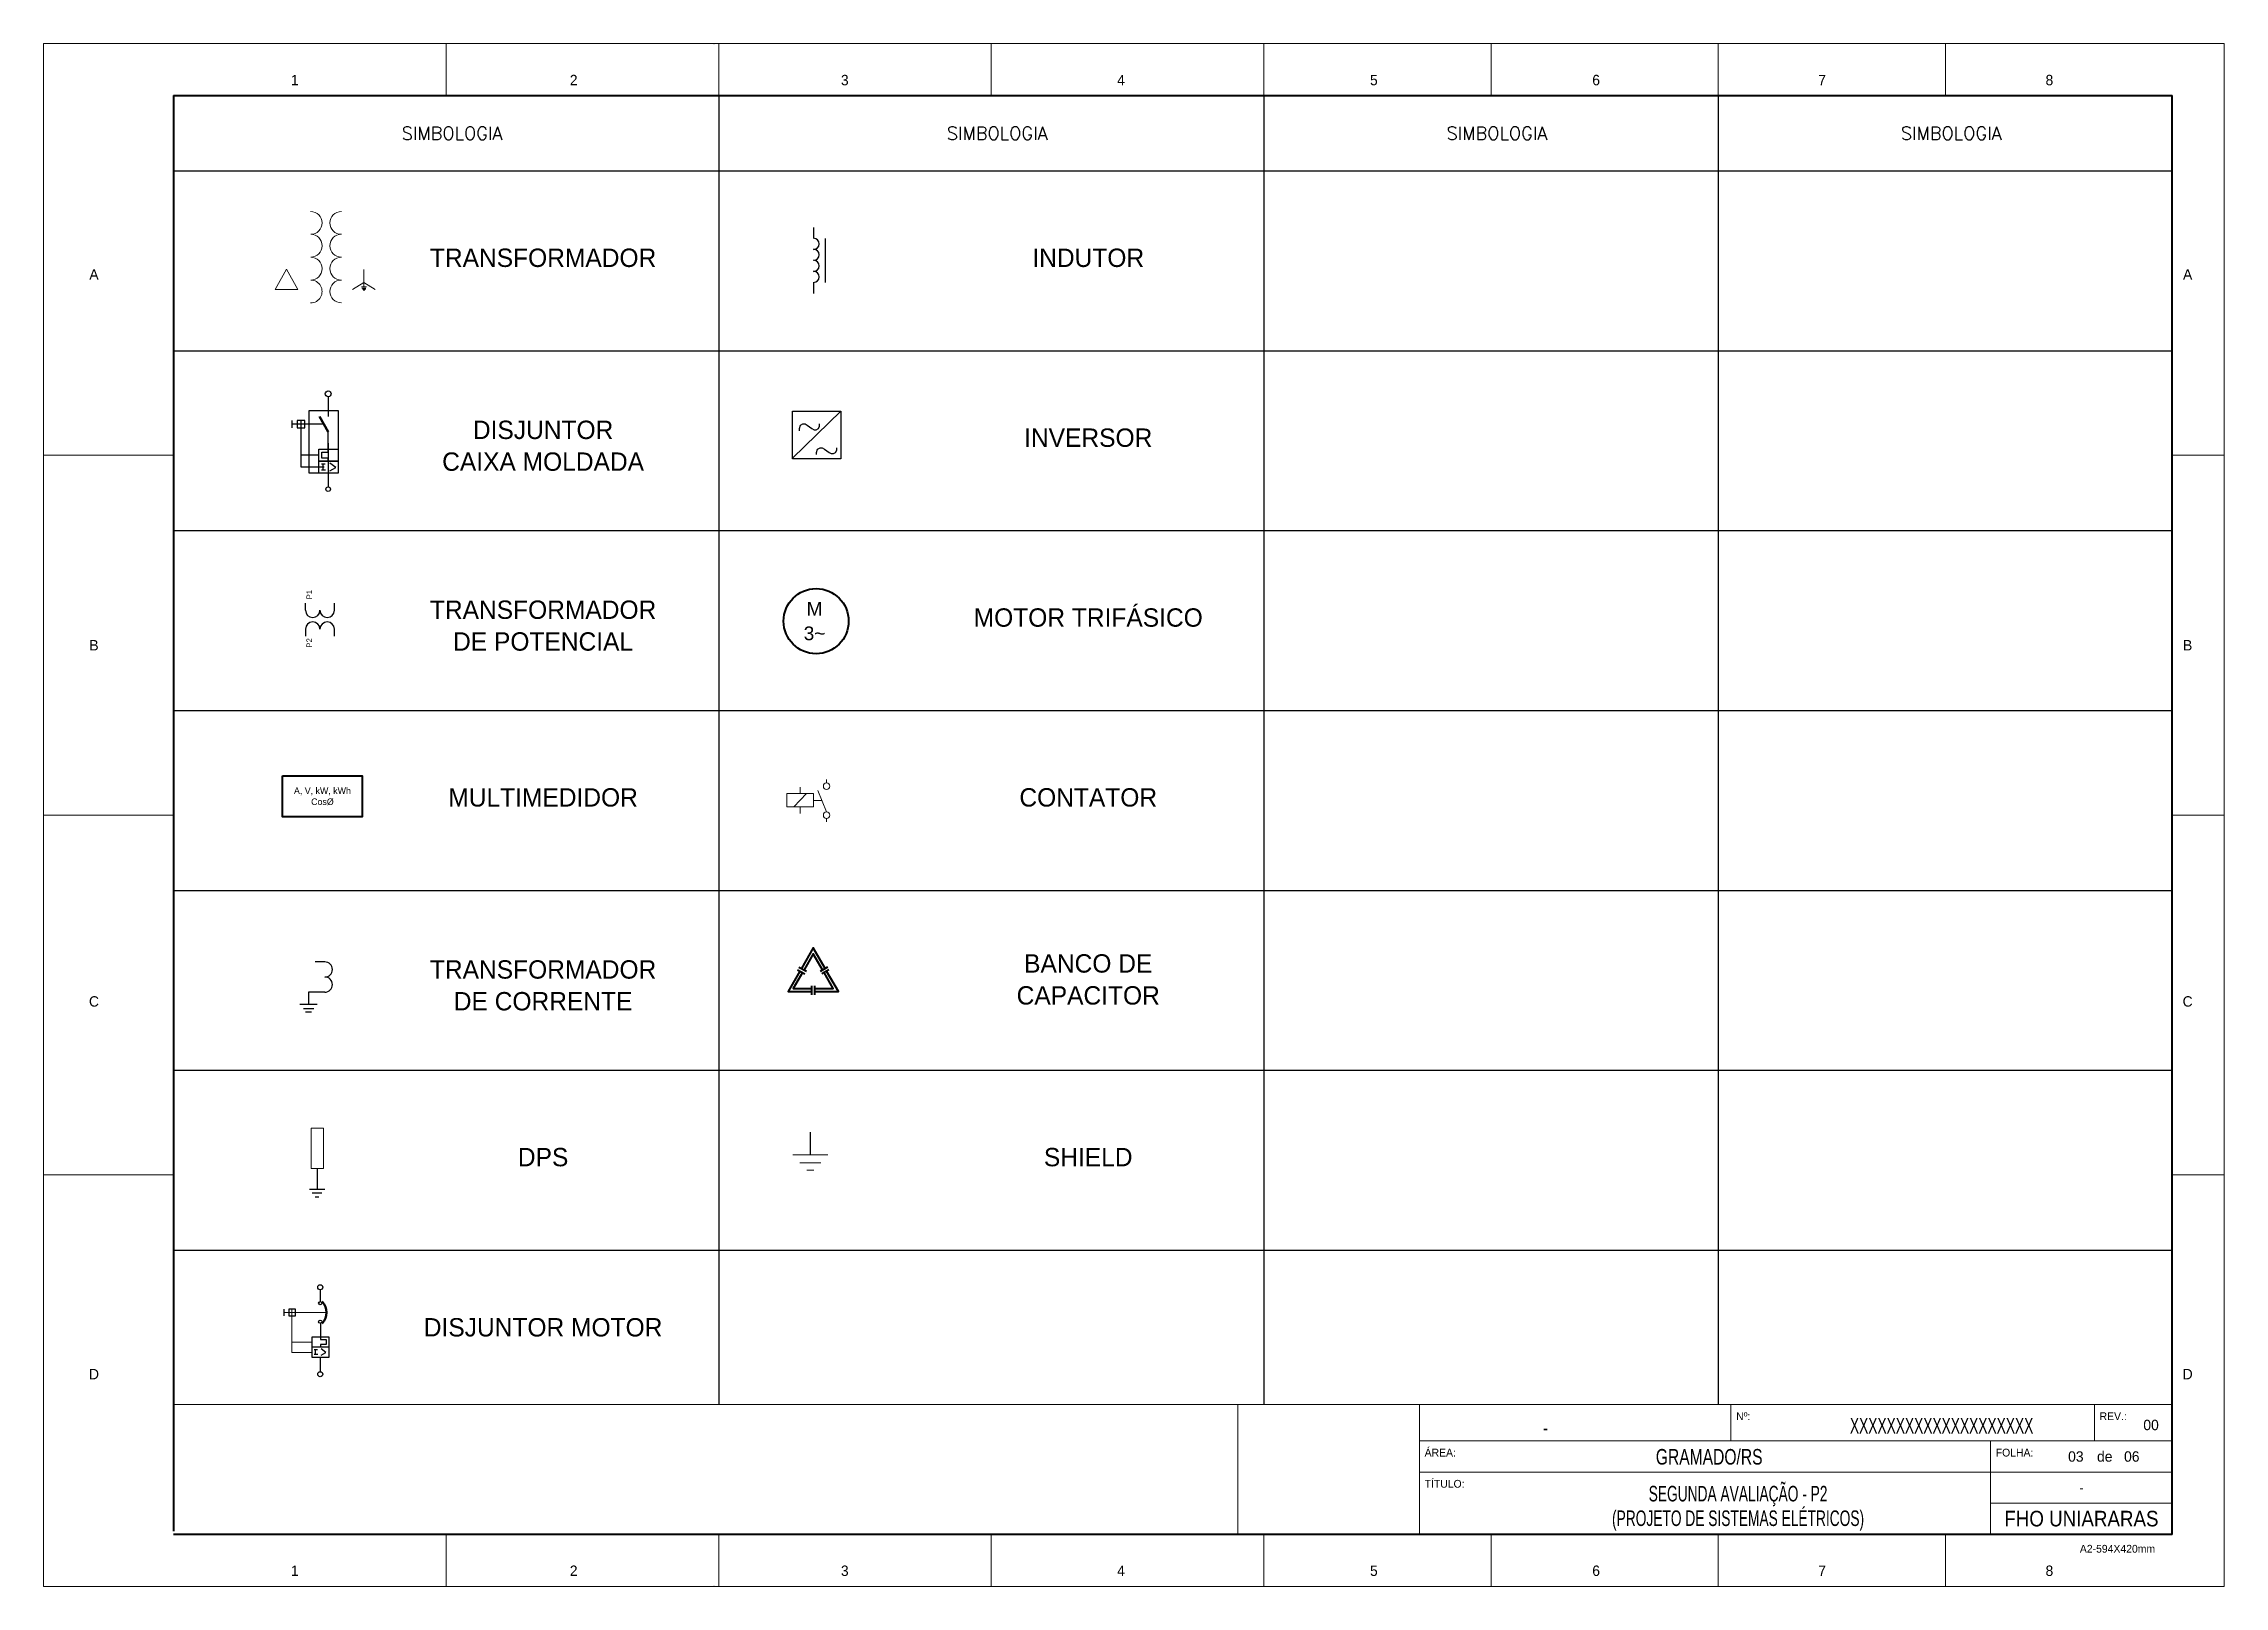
# Model space of a CAD drawing. Header units: millimetres. Extents: x 0 to 3814, y 0 to 420.
# Drawn here: x 1288 to 1882, y 0 to 420 of the extents above; entities that cross this region are included whole.
import ezdxf
from ezdxf.enums import TextEntityAlignment as Align

# ---------------------------------------------------------------- set-up
doc = ezdxf.new("R2010")
doc.units = ezdxf.units.MM
doc.linetypes.add('ACAD_ISO04W100', pattern=[30, 24, -3, 0, -3])
for name, color, linetype in [('CAIXA DE IDENT.', 7, 'ACAD_ISO04W100'), ('COMPONENTES', 7, 'Continuous'), ('Geometria', 7, 'Continuous'), ('PDF2_E-TXT20', 7, 'Continuous'), ('PDF_E-DGERAL', 7, 'Continuous'), ('ROTAS', 1, 'Continuous'), ('Texto capa', 7, 'Continuous'), ('TEXTO DES.', 7, 'Continuous')]:
    doc.layers.add(name, color=color, linetype=linetype)
doc.layers.add('PDF_GERAL', color=9, linetype='Continuous', true_color=0x808080)
doc.styles.add('PDF ArialMT', font='arial.ttf')
doc.styles.add('romans', font='romans.shx')
doc.styles.add('Style-INTL_ENGINEERING', font='INTL_ENGINEERING.shx')

msp = doc.modelspace()

# ---------------------------------------------------------------- texts
at = {"color": 7, "linetype": 'Continuous', "lineweight": 0, "style": 'Style-INTL_ENGINEERING'}
for s, height, p in [('1', 2.83, (1356.4, 410.18)), ('2', 2.83, (1432.37, 410.18)), ('3', 2.83, (1506.22, 410.18)), ('4', 2.83, (1581.48, 410.18)), ('5', 2.83, (1650.35, 410.18)), ('6', 2.83, (1710.89, 410.18)), ('7', 2.83, (1772.46, 410.18)), ('8', 2.83, (1834.37, 410.18)), ('A', 2.83, (1301.7, 357.26)), ('A', 2.83, (1872.03, 357.26)), ('B', 2.83, (1301.7, 256.3)), ('B', 2.83, (1872.03, 256.3)), ('C', 2.83, (1301.7, 159.32)), ('C', 2.83, (1872.03, 159.32)), ('D', 2.83, (1301.7, 57.84)), ('D', 2.83, (1872.03, 57.84)), ('A2-594X420mm', 2.1214, (1852.92, 10.29)), ('1', 2.83, (1356.4, 4.31)), ('2', 2.83, (1432.37, 4.31)), ('3', 2.83, (1506.22, 4.31)), ('4', 2.83, (1581.48, 4.31)), ('5', 2.83, (1650.35, 4.31)), ('6', 2.83, (1710.89, 4.31)), ('7', 2.83, (1772.46, 4.31)), ('8', 2.83, (1834.37, 4.31))]:
    msp.add_text(s, height=height, dxfattribs=at).set_placement(p, align=Align.MIDDLE_CENTER)
at = {"color": 7, "linetype": 'Continuous', "lineweight": 0, "style": 'romans'}
for p in [(1399.25, 395.7), (1547.75, 395.7), (1683.88, 395.7), (1807.63, 395.7)]:
    msp.add_text('SIMBOLOGIA', height=3.536, dxfattribs=at).set_placement(p, align=Align.MIDDLE)
at = {"layer": 'COMPONENTES', "insert": (1363.93, 215.15), "char_height": 1.8, "width": 21.3887, "attachment_point": 5, "style": 'Style-INTL_ENGINEERING'}
msp.add_mtext('A, V, kW, kWh\\PCosØ', dxfattribs=at)
at = {"layer": 'Texto capa', "color": 7, "linetype": 'Continuous', "lineweight": 0, "style": 'Style-INTL_ENGINEERING'}
for s, p in [('Nº:', (1749.04, 45.31)), ('REV.:', (1848.04, 45.31)), ('ÁREA:', (1664.18, 35.41)), ('FOLHA:', (1819.75, 35.41)), ('TÍTULO:', (1664.18, 26.92))]:
    msp.add_text(s, height=2.121, dxfattribs=at).set_placement(p)
at = {"layer": 'Texto capa', "color": 7, "linetype": 'Continuous', "lineweight": 40, "style": 'Style-INTL_ENGINEERING'}
for s, height, width, p in [('XXXXXXXXXXXXXXXXXXXX', 4.2429, 0.66, (1805.01, 43.79)), ('GRAMADO/RS', 4.243, 0.75, (1741.69, 35.41)), ('SEGUNDA AVALIAÇÃO - P2 ', 4.2429, 0.66, (1750.08, 25.23)), ('(PROJETO DE SISTEMAS ELÉTRICOS) ', 4.2429, 0.66, (1750.08, 18.52))]:
    msp.add_text(s, height=height, dxfattribs=dict(at, width=width)).set_placement(p, align=Align.MIDDLE)
at = {"layer": 'Texto capa', "color": 7, "linetype": 'Continuous', "lineweight": 0, "style": 'Style-INTL_ENGINEERING'}
for s, p in [('00', (1862.06, 43.99)), ('03', (1841.57, 35.41)), ('de', (1849.45, 35.41)), ('06', (1856.81, 35.41))]:
    msp.add_text(s, height=2.829, dxfattribs=at).set_placement(p, align=Align.MIDDLE_CENTER)
at = {"layer": 'Texto capa', "color": 7, "linetype": 'Continuous', "lineweight": 0, "style": 'Style-INTL_ENGINEERING', "width": 0.9}
msp.add_text('-', height=2.83, dxfattribs=at).set_placement((1843.09, 26.92), align=Align.MIDDLE_CENTER)
at = {"layer": 'Texto capa', "color": 7, "linetype": 'Continuous', "lineweight": 40, "style": 'Style-INTL_ENGINEERING', "width": 0.9}
msp.add_text('FHO UNIARARAS', height=4.2429, dxfattribs=at).set_placement((1843.09, 18.5), align=Align.MIDDLE_CENTER)
at = {"layer": 'Texto capa', "color": 7, "linetype": 'Continuous', "lineweight": 40, "insert": (1696.4, 41.14), "char_height": 4.2429, "attachment_point": 7, "line_spacing_factor": 0.6, "style": 'Style-INTL_ENGINEERING'}
msp.add_mtext('{\\W0.7333;-}', dxfattribs=at)
at = {"layer": 'TEXTO DES.', "char_height": 5, "attachment_point": 8, "style": 'Style-INTL_ENGINEERING'}
for s, insert in [('TRANSFORMADOR', (1424.04, 359.22)), ('INDUTOR', (1572.54, 359.22)), ('DISJUNTOR', (1424.04, 312.37)), ('INVERSOR', (1572.54, 310.24)), ('CAIXA MOLDADA', (1424.04, 303.72)), ('TRANSFORMADOR', (1424.04, 263.4)), ('MOTOR TRIFÁSICO', (1572.54, 261.27)), ('DE POTENCIAL', (1424.04, 254.75)), ('MULTIMEDIDOR', (1424.04, 212.3)), ('CONTATOR', (1572.54, 212.3)), ('TRANSFORMADOR', (1424.04, 165.45)), ('BANCO DE', (1572.54, 167.09)), ('DE CORRENTE', (1424.04, 156.8)), ('CAPACITOR', (1572.54, 158.39)), ('DPS', (1424.04, 114.36)), ('SHIELD', (1572.54, 114.36)), ('DISJUNTOR MOTOR', (1424.04, 68.02))]:
    msp.add_mtext(s, dxfattribs=dict(at, insert=insert))

# ---------------------------------------------------------------- blocks, each defined once
blk = doc.blocks.new('TRAFO')
at = {"layer": 'COMPONENTES', "lineweight": 18}
for points in [[(5904.7, -883.43, 1), (5904.71, -877.21, 1), (5904.71, -870.98, 1), (5904.71, -864.76, 1), (5904.7, -858.54)], [(5913.07, -883.43, -1), (5913.07, -877.21, -1), (5913.07, -870.98, -1), (5913.07, -864.76, -1), (5913.07, -858.54)]]:
    blk.add_lwpolyline(points, format="xyb", dxfattribs=at)
blk.add_lwpolyline([(5895.05, -879.82), (5898.14, -874.27), (5901.23, -879.82)], close=True, dxfattribs=at)
for points in [[(5919.22, -879.1), (5919.22, -877.91), (5916.13, -879.82)], [(5919.9, -879.1), (5918.55, -879.1)], [(5919.22, -874.32), (5919.22, -877.91), (5922.31, -879.82)], [(5919.77, -879.4), (5918.67, -879.4)], [(5919.69, -879.69), (5918.8, -879.69)], [(5919.48, -879.95), (5918.97, -879.95)]]:
    blk.add_lwpolyline(points, dxfattribs=at)
blk = doc.blocks.new('DISJ. CX. MOLDADA')
at = {"layer": 'COMPONENTES', "lineweight": 30}
for points in [[(6113.15, -988.72), (6102.69, -988.72), (6102.69, -966.03), (6113.15, -966.03)], [(6101.11, -969.58), (6098.35, -969.58), (6098.35, -972.34), (6101.11, -972.34)], [(6106.16, -980.04), (6113.15, -980.04), (6113.15, -984.4), (6106.16, -984.4)], [(6106.16, -984.4), (6113.15, -984.4), (6113.15, -988.72), (6106.16, -988.72)]]:
    blk.add_lwpolyline(points, close=True, dxfattribs=at)
for points in [[(6109.63, -961.07), (6109.63, -966.03), (6109.63, -968.14)], [(6096.45, -972.34), (6096.45, -969.58)], [(6108.02, -970.94), (6096.45, -970.94)], [(6108.15, -986.56), (6099.73, -986.56), (6099.73, -969.58)], [(6109.63, -984.4), (6109.63, -983.3), (6107.26, -983.3), (6107.26, -981.14), (6109.63, -981.14), (6109.63, -980.04), (6109.63, -973.77)], [(6109.63, -977.8), (6109.63, -993.76)], [(6106.16, -982.2), (6099.73, -982.2)], [(6107.13, -985.33), (6108.53, -985.33)], [(6107.13, -987.53), (6108.66, -987.53)], [(6107.73, -987.53), (6107.73, -985.33)], [(6110.18, -987.91), (6112.34, -986.73), (6110.23, -985.16)]]:
    blk.add_lwpolyline(points, dxfattribs=at)
at = {"layer": 'COMPONENTES', "lineweight": 50}
blk.add_lwpolyline([(6109.63, -973.77), (6106.41, -968.14)], dxfattribs=at)
at = {"layer": 'COMPONENTES', "lineweight": 30}
for centre, radius in [((6109.59, -959.94), 1.08), ((6109.59, -994.53), 0.826)]:
    blk.add_circle(centre, radius, dxfattribs=at)
blk = doc.blocks.new('TP BT')
at = {"layer": 'COMPONENTES', "lineweight": 30}
for points in [[(5999.28, -1008.99), (5999.28, -1007.04)], [(6007.15, -1008.99), (6007.15, -1007.04)], [(6007.15, -1016.08), (6007.15, -1014.13)]]:
    blk.add_lwpolyline(points, dxfattribs=at)
for points in [[(5999.28, -1008.99, 1), (6003.21, -1008.99, 1), (6007.15, -1008.99), (6007.15, -1007.04)], [(6007.15, -1014.13, 1), (6003.21, -1014.13, 1), (5999.28, -1014.13), (5999.28, -1016.08)]]:
    blk.add_lwpolyline(points, format="xyb", dxfattribs=at)
at = {"layer": 'TEXTO DES.', "char_height": 1.483, "attachment_point": 4, "rotation": 90, "style": 'PDF ArialMT'}
for s, insert in [('P1', (6000.28, -1005.99)), ('P2', (6000.28, -1019.14))]:
    blk.add_mtext(s, dxfattribs=dict(at, insert=insert))
blk = doc.blocks.new('TC BT')
at = {"layer": 'PDF_E-DGERAL', "lineweight": 30}
for points in [[(6053.48, -1019.96), (6051.44, -1019.96)], [(6053.48, -1026.31), (6050.09, -1026.31)]]:
    blk.add_lwpolyline(points, dxfattribs=at)
for centre in [(6053.48, -1021.55), (6053.48, -1024.72)]:
    blk.add_arc(centre, 1.59, 270, 90, dxfattribs=at)
at = {"layer": 'PDF_GERAL', "color": 7, "lineweight": 30}
for points in [[(6050.09, -1026.31), (6050.09, -1028.89)], [(6051.91, -1028.89), (6048.23, -1028.89)], [(6051.15, -1029.78), (6048.99, -1029.78)], [(6050.72, -1030.5), (6049.45, -1030.5)]]:
    blk.add_lwpolyline(points, dxfattribs=at)
blk = doc.blocks.new('DPS')
at = {"layer": 'COMPONENTES', "lineweight": 9}
blk.add_lwpolyline([(6107.39, -1001.64), (6111.88, -1001.64), (6111.88, -1016.33), (6107.39, -1016.33)], close=True, dxfattribs=at)
at = {"layer": 'COMPONENTES', "lineweight": 30}
for points in [[(6109.63, -1016.33), (6109.63, -1023.95)], [(6112.43, -1023.95), (6106.88, -1023.95)], [(6111.28, -1025.3), (6107.85, -1025.3)], [(6110.23, -1026.7), (6108.87, -1026.7)]]:
    blk.add_lwpolyline(points, dxfattribs=at)
blk = doc.blocks.new('disjuntor motor')
at = {"layer": 'COMPONENTES', "lineweight": 30}
for points in [[(5611.23, -947.57), (5611.23, -944.35)], [(5601.35, -951.42), (5601.35, -949.64)], [(5611.23, -953.5), (5611.23, -957.14), (5611.23, -957.86), (5612.8, -957.86), (5612.8, -959.25), (5611.23, -959.25), (5611.23, -959.97)], [(5613.52, -959.97), (5608.95, -959.97)], [(5609.56, -960.57), (5610.41, -960.57)], [(5609.56, -961.88), (5610.49, -961.88)], [(5609.92, -961.88), (5609.92, -960.57)], [(5611.42, -962.13), (5612.74, -961.41), (5611.47, -960.44)], [(5611.23, -966.66), (5611.23, -962.79)]]:
    blk.add_lwpolyline(points, dxfattribs=at)
for points in [[(5604.4, -949.64), (5602.6, -949.64), (5602.6, -951.42), (5604.4, -951.42)], [(5613.52, -957.14), (5613.52, -962.79), (5608.95, -962.79), (5608.95, -957.14)]]:
    blk.add_lwpolyline(points, close=True, dxfattribs=at)
at = {"layer": 'COMPONENTES', "lineweight": 15}
for points in [[(5608.95, -961.37), (5603.49, -961.37), (5603.49, -949.64)], [(5612.93, -950.53), (5601.35, -950.53)], [(5608.95, -958.55), (5603.49, -958.55)]]:
    blk.add_lwpolyline(points, dxfattribs=at)
at = {"layer": 'COMPONENTES', "lineweight": 30}
for centre, radius in [((5611.18, -943.64), 0.688), ((5611.18, -947.98), 0.434), ((5611.18, -953.02), 0.434), ((5611.18, -967.31), 0.688)]:
    blk.add_circle(centre, radius, dxfattribs=at)
at = {"layer": 'COMPONENTES', "lineweight": 50}
blk.add_arc((5608.43, -950.5), 4.43, 318.04321, 41.95679, dxfattribs=at)
blk = doc.blocks.new('Indutância')
at = {"layer": 'COMPONENTES', "lineweight": 30}
for p, q in [((5383.17, -1082.37), (5383.17, -1080.38)), ((5383.17, -1092.39), (5383.17, -1090.37))]:
    blk.add_line(p, q, dxfattribs=at)
blk.add_lwpolyline([(5383.12, -1088.36, 1), (5383.12, -1086.35, 1), (5383.12, -1084.34)], format="xyb", dxfattribs=at)
blk.add_lwpolyline([(5385.19, -1082.37), (5385.19, -1090.37)], dxfattribs=at)
for centre in [(5383.12, -1083.36), (5383.12, -1089.35)]:
    blk.add_arc(centre, 1.01, 270, 90, dxfattribs=at)
blk = doc.blocks.new('Inversor')
at = {"layer": 'COMPONENTES', "lineweight": 30}
for points in [[(5353.2, -1116.54), (5344.42, -1125.13)], [(5345.71, -1120.12), (5345.71, -1119.72), (5345.92, -1119.1), (5346.33, -1118.89), (5346.73, -1118.89), (5347.13, -1119.1), (5347.96, -1119.72), (5348.36, -1119.93), (5348.76, -1119.93), (5349.18, -1119.72), (5349.37, -1119.31), (5349.37, -1118.89)], [(5348.82, -1124.46), (5348.82, -1124.06), (5349.01, -1123.44), (5349.44, -1123.25), (5349.84, -1123.25), (5350.24, -1123.44), (5351.07, -1124.06), (5351.47, -1124.27), (5351.87, -1124.27), (5352.27, -1124.06), (5352.49, -1123.65), (5352.49, -1123.25)]]:
    blk.add_lwpolyline(points, dxfattribs=at)
blk.add_lwpolyline([(5344.42, -1116.54), (5353.2, -1116.54), (5353.2, -1125.22), (5344.42, -1125.22)], close=True, dxfattribs=at)
blk = doc.blocks.new('MOTOR TRI')
at = {"layer": 'COMPONENTES', "lineweight": 40}
blk.add_circle((6638.76, -725.71), 4.79, dxfattribs=at)
at = {"layer": 'COMPONENTES', "char_height": 2.01, "attachment_point": 4, "style": 'PDF ArialMT'}
for s, insert in [('M', (6637.35, -723.9)), ('3~', (6636.93, -727.52))]:
    blk.add_mtext(s, dxfattribs=dict(at, insert=insert))
blk = doc.blocks.new('CONTATOR')
at = {"layer": 'Geometria', "color": 9, "lineweight": 13, "true_color": 0xbababa}
for points in [[(2282.18, 133.91), (2282.18, 133.03)], [(2280.37, 133.03), (2284, 133.03), (2284, 131.21), (2280.37, 131.21)], [(2280.37, 133.03), (2284, 133.03), (2284, 131.21), (2280.37, 131.21)], [(2280.37, 133.03), (2284, 133.03), (2284, 131.21), (2280.37, 131.21)], [(2280.37, 133.03), (2284, 133.03), (2284, 131.21), (2280.37, 131.21)], [(2283.06, 133.03), (2281.3, 131.21)], [(2282.18, 130.33), (2282.18, 131.21)], [(2284, 132.09), (2285.14, 132.09)], [(2284.57, 133.44), (2285.76, 130.54)]]:
    blk.add_lwpolyline(points, close=True, dxfattribs=at)
for points in [[(2282.18, 133.03), (2282.18, 133.91)], [(2285.76, 134.48), (2285.76, 134.94)], [(2281.3, 131.21), (2283.06, 133.03)], [(2282.18, 131.21), (2282.18, 130.33)], [(2285.14, 132.09), (2284, 132.09)], [(2285.76, 130.54), (2284.57, 133.44)], [(2285.76, 129.19), (2285.76, 129.66)]]:
    blk.add_lwpolyline(points, dxfattribs=at)
for centre in [(2285.78, 134.04), (2285.78, 134.04), (2285.78, 134.04), (2285.78, 130.1), (2285.78, 130.1), (2285.78, 130.1)]:
    blk.add_circle(centre, 0.44, dxfattribs=at)
blk = doc.blocks.new('BANCO DE CAPACITOR')
at = {"layer": 'COMPONENTES', "lineweight": 40}
for points in [[(5775.36, -1206.42), (5772.12, -1200.83), (5768.9, -1206.42)], [(5774.64, -1206.82), (5772.12, -1202.46), (5769.6, -1206.82)], [(5768.5, -1207.12), (5765.28, -1212.71), (5771.72, -1212.71)], [(5769.2, -1207.52), (5766.68, -1211.9), (5771.72, -1211.9)], [(5767.82, -1206.74), (5769.84, -1207.88)], [(5768.23, -1206.02), (5770.24, -1207.18)], [(5771.72, -1213.57), (5771.72, -1211.14)], [(5772.55, -1212.71), (5778.98, -1212.71), (5775.76, -1207.12)], [(5772.55, -1211.9), (5777.58, -1211.9), (5775.06, -1207.52)], [(5772.55, -1213.57), (5772.55, -1211.14)], [(5775.95, -1206.06), (5774.01, -1207.2)], [(5776.38, -1206.76), (5774.41, -1207.9)]]:
    blk.add_lwpolyline(points, dxfattribs=at)

# ---------------------------------------------------------------- linework, layer by layer
at = {"color": 7, "linetype": 'Continuous', "lineweight": 0}
for p, q in [((1287.98, 0.05), (1287.98, 420.1)), ((1881.98, 420.1), (1287.98, 420.1)), ((1397.64, 420.1), (1397.64, 405.95)), ((1471.89, 420.1), (1471.89, 405.95)), ((1546.14, 420.1), (1546.14, 405.95)), ((1620.39, 420.1), (1620.39, 405.95)), ((1682.27, 405.95), (1682.27, 420.1)), ((1744.14, 405.95), (1744.14, 420.1)), ((1806.02, 405.95), (1806.02, 420.1)), ((1881.98, 0.05), (1881.98, 420.1)), ((1471.89, 409.32), (1471.89, 405.95)), ((1620.39, 405.95), (1620.39, 409.32)), ((1323.39, 308.01), (1288.04, 308.01)), ((1867.89, 308.01), (1882.04, 308.01)), ((1323.39, 210.07), (1288.04, 210.07)), ((1867.89, 210.07), (1882.04, 210.07)), ((1323.39, 112.13), (1288.04, 112.13)), ((1867.89, 112.13), (1882.04, 112.13)), ((1323.34, 49.55), (1613.26, 49.55)), ((1613.26, 14.26), (1613.26, 49.55)), ((1613.26, 49.55), (1867.84, 49.55)), ((1662.76, 49.55), (1662.76, 14.26)), ((1846.62, 49.55), (1846.62, 39.65)), ((1867.84, 39.65), (1662.76, 39.65)), ((1818.34, 39.65), (1818.34, 14.26)), ((1867.84, 31.17), (1662.76, 31.17)), ((1818.34, 22.68), (1867.84, 22.68)), ((1397.64, 0.05), (1397.64, 14.2)), ((1471.89, 0.05), (1471.89, 14.2)), ((1546.14, 0.05), (1546.14, 14.2)), ((1620.39, 14.2), (1620.39, 10.83)), ((1620.39, 0.05), (1620.39, 14.16)), ((1682.27, 14.2), (1682.27, 0.05)), ((1744.14, 14.2), (1744.14, 0.05)), ((1806.02, 14.2), (1806.02, 0.05)), ((1881.98, 0.05), (1287.98, 0.05)), ((1471.89, 0.05), (1471.89, 2.98))]:
    msp.add_line(p, q, dxfattribs=at)
at = {"color": 7, "linetype": 'Continuous', "lineweight": 40}
for p, q in [((1323.34, 405.95), (1323.34, 15.04)), ((1323.34, 405.95), (1867.84, 405.95)), ((1867.84, 14.17), (1867.84, 405.95)), ((1867.84, 14.16), (1323.34, 14.16))]:
    msp.add_line(p, q, dxfattribs=at)
msp.add_line((1496.86, 117.52), (1496.86, 123.69))
at = {"color": 7, "linetype": 'Continuous', "lineweight": 0}
for p in [(1470.64, 420.1), (1470.64, 0.05)]:
    msp.add_point(p, dxfattribs=at)
at = {"layer": 'COMPONENTES', "lineweight": 40}
msp.add_lwpolyline([(1353.03, 220.7), (1374.79, 220.7), (1374.79, 209.53), (1353.03, 209.53)], close=True, dxfattribs=at)
at = {"layer": 'Geometria'}
for points in [[(1471.89, 405.95), (1471.89, 49.55)], [(1620.39, 405.95), (1620.39, 49.55)], [(1744.14, 405.95), (1744.14, 49.55)], [(1323.34, 385.45), (1867.84, 385.45)], [(1323.34, 336.47), (1867.84, 336.47)], [(1323.34, 287.5), (1867.84, 287.5)], [(1323.34, 238.53), (1867.84, 238.53)], [(1323.34, 189.56), (1867.84, 189.56)], [(1323.34, 140.58), (1867.84, 140.58)], [(1323.34, 91.61), (1867.84, 91.61)]]:
    msp.add_lwpolyline(points, dxfattribs=at)
at = {"layer": 'PDF2_E-TXT20', "lineweight": 9}
for points in [[(1492.09, 117.52), (1501.62, 117.52)], [(1494, 115.4), (1499.71, 115.4)], [(1495.9, 113.33), (1497.81, 113.33)]]:
    msp.add_lwpolyline(points, dxfattribs=at)
at = {"layer": 'Texto capa', "color": 7, "linetype": 'Continuous', "lineweight": 0}
msp.add_line((1747.62, 49.55), (1747.62, 39.65), dxfattribs=at)

# ---------------------------------------------------------------- block references
msp.add_blockref('BANCO DE CAPACITOR', (-4274.48, 1374.7))
at = {"layer": 'CAIXA DE IDENT.', "xscale": 1.85, "yscale": 1.85, "zscale": 1.85}
msp.add_blockref('MOTOR TRI', (-10783.29, 1605.42), dxfattribs=at)
at = {"layer": 'COMPONENTES'}
for name, p in [('TRAFO', (-4543.98, 1232.94)), ('TP BT', (-4639.95, 1274.81))]:
    msp.add_blockref(name, p, dxfattribs=at)
for name, p, xscale, yscale, zscale in [('DISJ. CX. MOLDADA', (-3216.69, 1044.7), 0.75, 0.75, 0.75), ('TC BT', (-6504.95, 1496.03), 1.3, 1.3, 1.3), ('DPS', (-3219.71, 876.05), 0.75, 0.75, 0.75)]:
    msp.add_blockref(name, p, dxfattribs=dict(at, xscale=xscale, yscale=yscale, zscale=zscale))
at = {"layer": 'ROTAS'}
for name, p, xscale, yscale, zscale in [('Indutância', (-6576.95, 1990.62), 1.5, 1.5, 1.5), ('Inversor', (-6524.68, 1994.88), 1.5, 1.5, 1.5), ('CONTATOR', (-3070.3, -50.16), 2, 2, 2)]:
    msp.add_blockref(name, p, dxfattribs=dict(at, xscale=xscale, yscale=yscale, zscale=zscale))
msp.add_blockref('disjuntor motor', (-4247.85, 1025.13), dxfattribs=at)

msp.set_redraw_order([(e.dxf.handle, doc.entitydb.next_handle()) for e in msp.query("TEXT MTEXT ATTDEF DIMENSION ARC_DIMENSION")])  # texts and dimensions are drawn at this point

doc.saveas('drawing.dxf')
